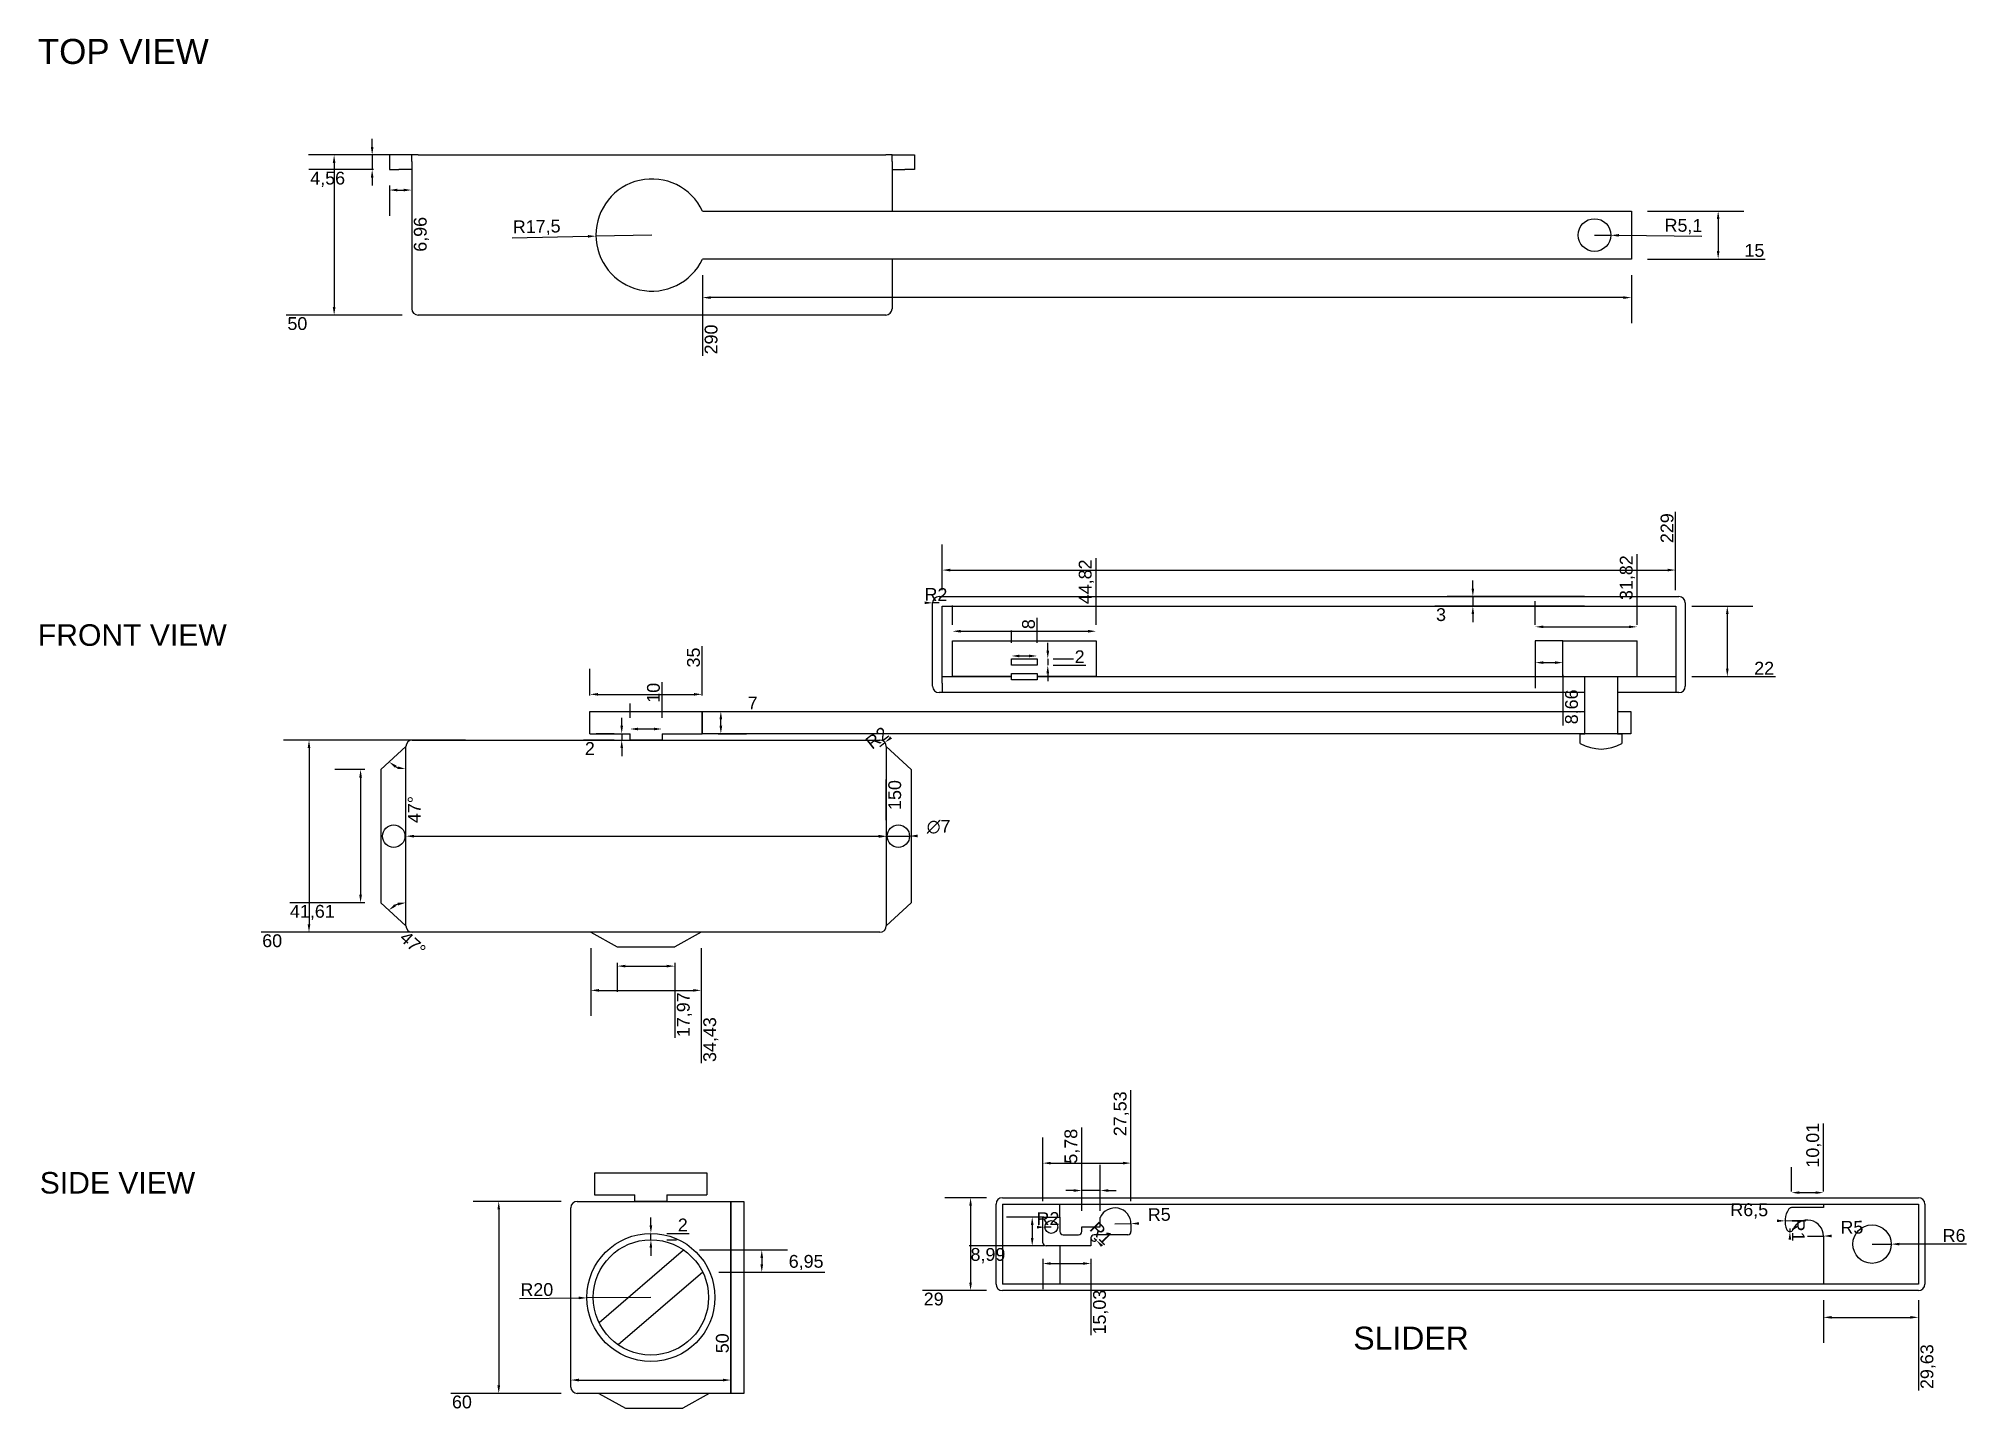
# Model space of a CAD drawing. Header units: millimetres. Extents: x 44751 to 45353, y -12222 to -11793.
import ezdxf

# ---------------------------------------------------------------- set-up
doc = ezdxf.new("R2010")
doc.units = ezdxf.units.MM
doc.styles.get("Standard").update_dxf_attribs({"font": 'arial.ttf'})
doc.dimstyles.new('ISO-25', dxfattribs={"dimtxt": 4, "dimasz": 2.5, "dimexe": 8, "dimexo": 5, "dimtad": 2, "dimjust": 4, "dimtxsty": 'Standard', "dimcen": 2.5, "dimclrd": 1, "dimadec": 0, "dimazin": 0, "dimtfac": 1, "dimtmove": 0, "dimatfit": 3, "dimfxl": 1, "dimarcsym": 0})

msp = doc.modelspace()

# ---------------------------------------------------------------- texts
at = {"attachment_point": 1}
for s, width, gutter_width, heights, insert, char_height in [('TOP VIEW', 205.54432, 32.576, [94.065], (44750.349, -11793.207), 7.8183), ('FRONT VIEW', 237.54188, 28.031, [77.148], (44750.379, -11976.001), 6.7274), ('SIDE VIEW', 128.33192, 16.81, [42.69], (44750.967, -12147.044), 6.7239), ('SLIDER ', 99.23446, 17.857, [0], (45161.119, -12195.333), 7.1429)]:
    msp.add_mtext_dynamic_manual_height_columns(s, width=width, gutter_width=gutter_width, heights=heights, dxfattribs=dict(at, insert=insert, char_height=char_height))

# ---------------------------------------------------------------- blocks, each defined once
blk = doc.blocks.new('*D1')
at = {"color": 0, "lineweight": -2, "transparency": 16777216}
for p, q in [((44957.77, -11998.21), (44957.77, -11982.87)), ((44922.77, -11998.21), (44922.77, -11989.88))]:
    blk.add_line(p, q, dxfattribs=at)
at = {"color": 1, "lineweight": -2, "transparency": 16777216}
blk.add_line((44925.27, -11997.88), (44955.27, -11997.88), dxfattribs=at)
at = {"color": 1, "transparency": 16777216}
for points in [[(44925.27, -11997.46), (44925.27, -11998.29), (44922.77, -11997.88)], [(44955.27, -11997.46), (44955.27, -11998.29), (44957.77, -11997.88)]]:
    blk.add_solid(points, dxfattribs=at)
at = {"layer": 'Defpoints', "color": 0, "transparency": 16777216}
for p in [(44957.77, -11997.88), (44922.77, -12003.21), (44957.77, -12003.21)]:
    blk.add_point(p, dxfattribs=at)
at = {"color": 0, "transparency": 16777216, "insert": (44955.1, -11986.37), "char_height": 4, "attachment_point": 5, "rotation": 90}
blk.add_mtext('35', dxfattribs=at)
blk = doc.blocks.new('*D2')
at = {"color": 0, "lineweight": -2, "transparency": 16777216}
for p, q in [((44945.27, -12005.17), (44945.27, -11994.11)), ((44935.27, -12005.17), (44935.27, -12000.7))]:
    blk.add_line(p, q, dxfattribs=at)
at = {"color": 1, "lineweight": -2, "transparency": 16777216}
blk.add_line((44937.77, -12008.7), (44942.77, -12008.7), dxfattribs=at)
at = {"color": 1, "transparency": 16777216}
for points in [[(44937.77, -12008.28), (44937.77, -12009.11), (44935.27, -12008.7)], [(44942.77, -12008.28), (44942.77, -12009.11), (44945.27, -12008.7)]]:
    blk.add_solid(points, dxfattribs=at)
at = {"layer": 'Defpoints', "color": 0, "transparency": 16777216}
for p in [(44945.27, -12008.7), (44935.27, -12010.17), (44945.27, -12010.17)]:
    blk.add_point(p, dxfattribs=at)
at = {"color": 0, "transparency": 16777216, "insert": (44942.6, -11997.4), "char_height": 4, "attachment_point": 5, "rotation": 90}
blk.add_mtext('10', dxfattribs=at)
blk = doc.blocks.new('*D3')
at = {"color": 0, "lineweight": -2, "transparency": 16777216}
for p, q in [((45015.27, -12037.17), (45015.27, -12024.47)), ((44865.27, -12037.17), (44865.27, -12034.17))]:
    blk.add_line(p, q, dxfattribs=at)
at = {"color": 1, "lineweight": -2, "transparency": 16777216}
blk.add_line((44867.77, -12042.17), (45012.77, -12042.17), dxfattribs=at)
at = {"color": 1, "transparency": 16777216}
for points in [[(44867.77, -12041.75), (44867.77, -12042.59), (44865.27, -12042.17)], [(45012.77, -12041.75), (45012.77, -12042.59), (45015.27, -12042.17)]]:
    blk.add_solid(points, dxfattribs=at)
at = {"layer": 'Defpoints', "color": 0, "transparency": 16777216}
for p in [(44865.27, -12042.17), (45015.27, -12042.17), (45015.27, -12042.17)]:
    blk.add_point(p, dxfattribs=at)
at = {"color": 0, "transparency": 16777216, "insert": (45017.94, -12029.32), "char_height": 4, "attachment_point": 5, "rotation": 90}
blk.add_mtext('150', dxfattribs=at)
blk = doc.blocks.new('*D4')
at = {"color": 1, "lineweight": -2, "transparency": 16777216}
blk.add_line((45015.55, -12042.21), (45022.55, -12042.13), dxfattribs=at)
at = {"color": 1, "transparency": 16777216}
for points in [[(45013.05, -12041.82), (45013.06, -12042.65), (45015.55, -12042.21)], [(45025.05, -12041.68), (45025.06, -12042.52), (45022.55, -12042.13)]]:
    blk.add_solid(points, dxfattribs=at)
at = {"layer": 'Defpoints', "color": 0, "transparency": 16777216}
for p in [(45015.55, -12042.21), (45022.55, -12042.13)]:
    blk.add_point(p, dxfattribs=at)
at = {"color": 0, "transparency": 16777216, "insert": (45031.63, -12039.25), "char_height": 4, "attachment_point": 5, "rotation": 0.64242}
blk.add_mtext('∅7', dxfattribs=at)
blk = doc.blocks.new('*D5')
at = {"color": 0, "lineweight": -2, "transparency": 16777216}
for p, q in [((44931.29, -12081.77), (44931.29, -12090.75)), ((44949.25, -12081.77), (44949.25, -12105.12))]:
    blk.add_line(p, q, dxfattribs=at)
at = {"color": 1, "lineweight": -2, "transparency": 16777216}
blk.add_line((44933.79, -12082.75), (44946.75, -12082.75), dxfattribs=at)
at = {"color": 1, "transparency": 16777216}
for points in [[(44933.79, -12082.33), (44933.79, -12083.16), (44931.29, -12082.75)], [(44946.75, -12082.33), (44946.75, -12083.16), (44949.25, -12082.75)]]:
    blk.add_solid(points, dxfattribs=at)
at = {"layer": 'Defpoints', "color": 0, "transparency": 16777216}
for p in [(44931.29, -12076.77), (44949.25, -12076.77), (44949.25, -12082.75)]:
    blk.add_point(p, dxfattribs=at)
at = {"color": 0, "transparency": 16777216, "insert": (44952.28, -12097.93), "char_height": 4, "attachment_point": 5, "rotation": 90}
blk.add_mtext('17,97', dxfattribs=at)
blk = doc.blocks.new('*D6')
at = {"color": 0, "lineweight": -2, "transparency": 16777216}
for p, q in [((44923.06, -12077.17), (44923.06, -12098.32)), ((44957.49, -12077.17), (44957.49, -12113.06))]:
    blk.add_line(p, q, dxfattribs=at)
at = {"color": 1, "lineweight": -2, "transparency": 16777216}
blk.add_line((44925.56, -12090.32), (44954.99, -12090.32), dxfattribs=at)
at = {"color": 1, "transparency": 16777216}
for points in [[(44925.56, -12089.9), (44925.56, -12090.74), (44923.06, -12090.32)], [(44954.99, -12089.9), (44954.99, -12090.74), (44957.49, -12090.32)]]:
    blk.add_solid(points, dxfattribs=at)
at = {"layer": 'Defpoints', "color": 0, "transparency": 16777216}
for p in [(44923.06, -12072.17), (44957.49, -12072.17), (44957.49, -12090.32)]:
    blk.add_point(p, dxfattribs=at)
at = {"color": 0, "transparency": 16777216, "insert": (44960.52, -12105.69), "char_height": 4, "attachment_point": 5, "rotation": 90}
blk.add_mtext('34,43', dxfattribs=at)
blk = doc.blocks.new('*D7')
at = {"color": 0, "lineweight": -2, "transparency": 16777216}
for p, q in [((44852.44, -12021.37), (44843.14, -12021.37)), ((44852.44, -12062.97), (44829.01, -12062.97))]:
    blk.add_line(p, q, dxfattribs=at)
at = {"color": 1, "lineweight": -2, "transparency": 16777216}
blk.add_line((44851.14, -12023.87), (44851.14, -12060.47), dxfattribs=at)
at = {"color": 1, "transparency": 16777216}
for points in [[(44850.73, -12023.87), (44851.56, -12023.87), (44851.14, -12021.37)], [(44850.73, -12060.47), (44851.56, -12060.47), (44851.14, -12062.97)]]:
    blk.add_solid(points, dxfattribs=at)
at = {"layer": 'Defpoints', "color": 0, "transparency": 16777216}
for p in [(44857.44, -12021.37), (44851.14, -12062.97), (44857.44, -12062.97)]:
    blk.add_point(p, dxfattribs=at)
at = {"color": 0, "transparency": 16777216, "insert": (44836.08, -12066), "char_height": 4, "attachment_point": 5}
blk.add_mtext('41,61', dxfattribs=at)
blk = doc.blocks.new('*D8')
at = {"color": 1, "lineweight": -2, "transparency": 16777216}
blk.add_arc((44865.27, -12014.17), 7.06, 242.97266, 249.60545, dxfattribs=at)
at = {"color": 1, "transparency": 16777216}
for points in [[(44861.81, -12020.79), (44862.32, -12020.13), (44860.07, -12018.95)], [(44862.89, -12020.38), (44862.74, -12021.2), (44865.27, -12021.23)]]:
    blk.add_solid(points, dxfattribs=at)
at = {"layer": 'Defpoints', "color": 0, "transparency": 16777216}
for p in [(44865.27, -12014.17), (44865.27, -12014.17), (44861.57, -12020.18), (44857.44, -12021.37), (44865.27, -12070.17)]:
    blk.add_point(p, dxfattribs=at)
at = {"color": 0, "transparency": 16777216, "insert": (44867.9, -12033.86), "char_height": 4, "attachment_point": 5, "rotation": 90}
blk.add_mtext('47°', dxfattribs=at)
blk = doc.blocks.new('*D9')
at = {"color": 1, "lineweight": -2, "transparency": 16777216}
blk.add_arc((44865.27, -12070.17), 7.22, 109.92655, 117.49533, dxfattribs=at)
at = {"color": 1, "transparency": 16777216}
for points in [[(44862.74, -12062.97), (44862.88, -12063.79), (44865.27, -12062.94)], [(44862.19, -12064.09), (44861.68, -12063.43), (44859.95, -12065.28)]]:
    blk.add_solid(points, dxfattribs=at)
at = {"layer": 'Defpoints', "color": 0, "transparency": 16777216}
for p in [(44865.27, -12014.17), (44857.44, -12062.97), (44863.3, -12063.22), (44865.27, -12070.17), (44865.27, -12070.17)]:
    blk.add_point(p, dxfattribs=at)
at = {"color": 0, "transparency": 16777216, "insert": (44867.48, -12075.76), "char_height": 4, "attachment_point": 5, "rotation": 317.42189}
blk.add_mtext('47°', dxfattribs=at)
blk = doc.blocks.new('*D10')
at = {"color": 1, "lineweight": -2, "transparency": 16777216}
blk.add_line((45013.27, -12014.17), (45014.84, -12012.93), dxfattribs=at)
at = {"color": 1, "transparency": 16777216}
blk.add_solid([(45016.55, -12011.05), (45017.06, -12011.71), (45014.84, -12012.93)], dxfattribs=at)
at = {"layer": 'Defpoints', "color": 0, "transparency": 16777216}
for p in [(45013.27, -12014.17), (45014.84, -12012.93)]:
    blk.add_point(p, dxfattribs=at)
at = {"color": 0, "transparency": 16777216, "insert": (45012.43, -12011.48), "char_height": 4, "attachment_point": 5, "rotation": 38.27631}
blk.add_mtext('R2', dxfattribs=at)
blk = doc.blocks.new('*D11')
at = {"color": 0, "lineweight": -2, "transparency": 16777216}
for p, q in [((44883.89, -12012.17), (44827.04, -12012.17)), ((44883.89, -12072.17), (44820.05, -12072.17))]:
    blk.add_line(p, q, dxfattribs=at)
at = {"color": 1, "lineweight": -2, "transparency": 16777216}
blk.add_line((44835.04, -12014.67), (44835.04, -12069.67), dxfattribs=at)
at = {"color": 1, "transparency": 16777216}
for points in [[(44834.62, -12014.67), (44835.46, -12014.67), (44835.04, -12012.17)], [(44834.62, -12069.67), (44835.46, -12069.67), (44835.04, -12072.17)]]:
    blk.add_solid(points, dxfattribs=at)
at = {"layer": 'Defpoints', "color": 0, "transparency": 16777216}
for p in [(44888.89, -12012.17), (44835.04, -12072.17), (44888.89, -12072.17)]:
    blk.add_point(p, dxfattribs=at)
at = {"color": 0, "transparency": 16777216, "insert": (44823.54, -12074.84), "char_height": 4, "attachment_point": 5}
blk.add_mtext('60', dxfattribs=at)
blk = doc.blocks.new('*D12')
at = {"color": 0, "lineweight": -2, "transparency": 16777216}
for p, q in [((44962.77, -12003.21), (44975.47, -12003.21)), ((44962.77, -12010.21), (44971.63, -12010.21))]:
    blk.add_line(p, q, dxfattribs=at)
at = {"color": 1, "lineweight": -2, "transparency": 16777216}
blk.add_line((44963.63, -12007.71), (44963.63, -12005.71), dxfattribs=at)
at = {"color": 1, "transparency": 16777216}
for points in [[(44963.21, -12005.71), (44964.05, -12005.71), (44963.63, -12003.21)], [(44963.21, -12007.71), (44964.05, -12007.71), (44963.63, -12010.21)]]:
    blk.add_solid(points, dxfattribs=at)
at = {"layer": 'Defpoints', "color": 0, "transparency": 16777216}
for p in [(44957.77, -12003.21), (44963.63, -12003.21), (44957.77, -12010.21)]:
    blk.add_point(p, dxfattribs=at)
at = {"color": 0, "transparency": 16777216, "insert": (44973.55, -12000.58), "char_height": 4, "attachment_point": 5}
blk.add_mtext('7', dxfattribs=at)
blk = doc.blocks.new('*D13')
at = {"color": 1, "lineweight": -2, "transparency": 16777216}
for p, q in [((44932.68, -12007.67), (44932.68, -12005.17)), ((44932.68, -12010.17), (44932.68, -12012.17)), ((44932.68, -12014.67), (44932.68, -12017.17))]:
    blk.add_line(p, q, dxfattribs=at)
at = {"color": 0, "lineweight": -2, "transparency": 16777216}
for p, q in [((44930.27, -12012.17), (44920.78, -12012.17)), ((44930.27, -12010.17), (44924.68, -12010.17))]:
    blk.add_line(p, q, dxfattribs=at)
at = {"color": 1, "transparency": 16777216}
for points in [[(44932.27, -12007.67), (44933.1, -12007.67), (44932.68, -12010.17)], [(44932.27, -12014.67), (44933.1, -12014.67), (44932.68, -12012.17)]]:
    blk.add_solid(points, dxfattribs=at)
at = {"layer": 'Defpoints', "color": 0, "transparency": 16777216}
for p in [(44932.68, -12012.17), (44935.27, -12010.17), (44935.27, -12012.17)]:
    blk.add_point(p, dxfattribs=at)
at = {"color": 0, "transparency": 16777216, "insert": (44922.73, -12014.8), "char_height": 4, "attachment_point": 5}
blk.add_mtext('2', dxfattribs=at)
blk = doc.blocks.new('*D14')
at = {"color": 0, "lineweight": -2, "transparency": 16777216}
for p, q in [((45080.79, -11976.22), (45080.79, -11955.31)), ((45035.96, -11976.22), (45035.96, -11970.18))]:
    blk.add_line(p, q, dxfattribs=at)
at = {"color": 1, "lineweight": -2, "transparency": 16777216}
blk.add_line((45038.46, -11978.18), (45078.29, -11978.18), dxfattribs=at)
at = {"color": 1, "transparency": 16777216}
for points in [[(45038.46, -11977.76), (45038.46, -11978.59), (45035.96, -11978.18)], [(45078.29, -11977.76), (45078.29, -11978.59), (45080.79, -11978.18)]]:
    blk.add_solid(points, dxfattribs=at)
at = {"layer": 'Defpoints', "color": 0, "transparency": 16777216}
for p in [(45080.79, -11978.18), (45035.96, -11981.22), (45080.79, -11981.22)]:
    blk.add_point(p, dxfattribs=at)
at = {"color": 0, "transparency": 16777216, "insert": (45077.76, -11962.74), "char_height": 4, "attachment_point": 5, "rotation": 90}
blk.add_mtext('44,82', dxfattribs=at)
blk = doc.blocks.new('*D15')
at = {"color": 0, "lineweight": -2, "transparency": 16777216}
for p, q in [((45249.73, -11976.22), (45249.73, -11954.09)), ((45217.91, -11976.22), (45217.91, -11968.8))]:
    blk.add_line(p, q, dxfattribs=at)
at = {"color": 1, "lineweight": -2, "transparency": 16777216}
blk.add_line((45220.41, -11976.8), (45247.23, -11976.8), dxfattribs=at)
at = {"color": 1, "transparency": 16777216}
for points in [[(45220.41, -11976.38), (45220.41, -11977.21), (45217.91, -11976.8)], [(45247.23, -11976.38), (45247.23, -11977.21), (45249.73, -11976.8)]]:
    blk.add_solid(points, dxfattribs=at)
at = {"layer": 'Defpoints', "color": 0, "transparency": 16777216}
for p in [(45249.73, -11976.8), (45217.91, -11981.22), (45249.73, -11981.22)]:
    blk.add_point(p, dxfattribs=at)
at = {"color": 0, "transparency": 16777216, "insert": (45246.7, -11961.44), "char_height": 4, "attachment_point": 5, "rotation": 90}
blk.add_mtext('31,82', dxfattribs=at)
blk = doc.blocks.new('*D16')
at = {"color": 1, "lineweight": -2, "transparency": 16777216}
blk.add_line((45220.41, -11987.97), (45224.07, -11987.97), dxfattribs=at)
at = {"color": 0, "lineweight": -2, "transparency": 16777216}
for p, q in [((45217.91, -11991.78), (45217.91, -11995.97)), ((45226.57, -11991.78), (45226.57, -12007.61))]:
    blk.add_line(p, q, dxfattribs=at)
at = {"color": 1, "transparency": 16777216}
for points in [[(45220.41, -11987.55), (45220.41, -11988.38), (45217.91, -11987.97)], [(45224.07, -11987.55), (45224.07, -11988.38), (45226.57, -11987.97)]]:
    blk.add_solid(points, dxfattribs=at)
at = {"layer": 'Defpoints', "color": 0, "transparency": 16777216}
for p in [(45217.91, -11986.78), (45226.57, -11986.78), (45226.57, -11987.97)]:
    blk.add_point(p, dxfattribs=at)
at = {"color": 0, "transparency": 16777216, "insert": (45229.6, -12001.79), "char_height": 4, "attachment_point": 5, "rotation": 90}
blk.add_mtext('8,66', dxfattribs=at)
blk = doc.blocks.new('*D17')
at = {"color": 0, "lineweight": -2, "transparency": 16777216}
for p, q in [((45266.76, -11970.34), (45285.88, -11970.34)), ((45266.76, -11992.34), (45292.89, -11992.34))]:
    blk.add_line(p, q, dxfattribs=at)
at = {"color": 1, "lineweight": -2, "transparency": 16777216}
blk.add_line((45277.88, -11972.84), (45277.88, -11989.84), dxfattribs=at)
at = {"color": 1, "transparency": 16777216}
for points in [[(45277.47, -11972.84), (45278.3, -11972.84), (45277.88, -11970.34)], [(45277.47, -11989.84), (45278.3, -11989.84), (45277.88, -11992.34)]]:
    blk.add_solid(points, dxfattribs=at)
at = {"layer": 'Defpoints', "color": 0, "transparency": 16777216}
for p in [(45261.76, -11970.34), (45261.76, -11992.34), (45277.88, -11992.34)]:
    blk.add_point(p, dxfattribs=at)
at = {"color": 0, "transparency": 16777216, "insert": (45289.39, -11989.71), "char_height": 4, "attachment_point": 5}
blk.add_mtext('22', dxfattribs=at)
blk = doc.blocks.new('*D18')
at = {"color": 1, "lineweight": -2, "transparency": 16777216}
for p, q in [((45198.44, -11964.84), (45198.44, -11962.34)), ((45198.44, -11967.34), (45198.44, -11970.34)), ((45198.44, -11972.84), (45198.44, -11975.34))]:
    blk.add_line(p, q, dxfattribs=at)
at = {"color": 0, "lineweight": -2, "transparency": 16777216}
for p, q in [((45233.31, -11970.34), (45186.57, -11970.34)), ((45233.31, -11967.34), (45190.44, -11967.34))]:
    blk.add_line(p, q, dxfattribs=at)
at = {"color": 1, "transparency": 16777216}
for points in [[(45198.02, -11964.84), (45198.85, -11964.84), (45198.44, -11967.34)], [(45198.02, -11972.84), (45198.85, -11972.84), (45198.44, -11970.34)]]:
    blk.add_solid(points, dxfattribs=at)
at = {"layer": 'Defpoints', "color": 0, "transparency": 16777216}
for p in [(45198.44, -11970.34), (45238.31, -11967.34), (45238.31, -11970.34)]:
    blk.add_point(p, dxfattribs=at)
at = {"color": 0, "transparency": 16777216, "insert": (45188.5, -11973.01), "char_height": 4, "attachment_point": 5}
blk.add_mtext('3', dxfattribs=at)
blk = doc.blocks.new('*D19')
at = {"color": 0, "lineweight": -2, "transparency": 16777216}
for p, q in [((45261.76, -11965.34), (45261.76, -11940.91)), ((45032.76, -11965.34), (45032.76, -11951.07))]:
    blk.add_line(p, q, dxfattribs=at)
at = {"color": 1, "lineweight": -2, "transparency": 16777216}
blk.add_line((45035.26, -11959.07), (45259.26, -11959.07), dxfattribs=at)
at = {"color": 1, "transparency": 16777216}
for points in [[(45035.26, -11958.65), (45035.26, -11959.49), (45032.76, -11959.07)], [(45259.26, -11958.65), (45259.26, -11959.49), (45261.76, -11959.07)]]:
    blk.add_solid(points, dxfattribs=at)
at = {"layer": 'Defpoints', "color": 0, "transparency": 16777216}
for p in [(45261.76, -11959.07), (45032.76, -11970.34), (45261.76, -11970.34)]:
    blk.add_point(p, dxfattribs=at)
at = {"color": 0, "transparency": 16777216, "insert": (45259.09, -11945.99), "char_height": 4, "attachment_point": 5, "rotation": 90}
blk.add_mtext('229', dxfattribs=at)
blk = doc.blocks.new('*D20')
at = {"color": 1, "lineweight": -2, "transparency": 16777216}
blk.add_line((45031.76, -11969.34), (45029.76, -11969.31), dxfattribs=at)
at = {"color": 1, "transparency": 16777216}
blk.add_solid([(45027.27, -11968.87), (45027.26, -11969.7), (45029.76, -11969.31)], dxfattribs=at)
at = {"layer": 'Defpoints', "color": 0, "transparency": 16777216}
for p in [(45029.76, -11969.31), (45031.76, -11969.34)]:
    blk.add_point(p, dxfattribs=at)
at = {"color": 0, "transparency": 16777216, "insert": (45030.79, -11966.69), "char_height": 4, "attachment_point": 5, "rotation": 359.29335}
blk.add_mtext('R2', dxfattribs=at)
blk = doc.blocks.new('*D21')
at = {"color": 0, "lineweight": -2, "transparency": 16777216}
for p, q in [((45054.37, -11981.78), (45054.37, -11977.9)), ((45062.37, -11981.78), (45062.37, -11974.01))]:
    blk.add_line(p, q, dxfattribs=at)
at = {"color": 1, "lineweight": -2, "transparency": 16777216}
blk.add_line((45056.87, -11985.9), (45059.87, -11985.9), dxfattribs=at)
at = {"color": 1, "transparency": 16777216}
for points in [[(45056.87, -11985.48), (45056.87, -11986.32), (45054.37, -11985.9)], [(45059.87, -11985.48), (45059.87, -11986.32), (45062.37, -11985.9)]]:
    blk.add_solid(points, dxfattribs=at)
at = {"layer": 'Defpoints', "color": 0, "transparency": 16777216}
for p in [(45054.37, -11986.78), (45062.37, -11985.9), (45062.37, -11986.78)]:
    blk.add_point(p, dxfattribs=at)
at = {"color": 0, "transparency": 16777216, "insert": (45059.71, -11975.96), "char_height": 4, "attachment_point": 5, "rotation": 90}
blk.add_mtext('8', dxfattribs=at)
blk = doc.blocks.new('*D22')
at = {"color": 1, "lineweight": -2, "transparency": 16777216}
for p, q in [((45065.71, -11984.28), (45065.71, -11981.78)), ((45065.71, -11986.78), (45065.71, -11988.78)), ((45065.71, -11991.28), (45065.71, -11993.78))]:
    blk.add_line(p, q, dxfattribs=at)
at = {"color": 0, "lineweight": -2, "transparency": 16777216}
for p, q in [((45067.37, -11986.78), (45073.71, -11986.78)), ((45067.37, -11988.78), (45077.61, -11988.78))]:
    blk.add_line(p, q, dxfattribs=at)
at = {"color": 1, "transparency": 16777216}
for points in [[(45065.3, -11984.28), (45066.13, -11984.28), (45065.71, -11986.78)], [(45065.3, -11991.28), (45066.13, -11991.28), (45065.71, -11988.78)]]:
    blk.add_solid(points, dxfattribs=at)
at = {"layer": 'Defpoints', "color": 0, "transparency": 16777216}
for p in [(45062.37, -11986.78), (45062.37, -11988.78), (45065.71, -11988.78)]:
    blk.add_point(p, dxfattribs=at)
at = {"color": 0, "transparency": 16777216, "insert": (45075.66, -11986.14), "char_height": 4, "attachment_point": 5}
blk.add_mtext('2', dxfattribs=at)
blk = doc.blocks.new('*D24')
at = {"color": 1, "lineweight": -2, "transparency": 16777216}
for p, q in [((44941.79, -12163.71), (44941.79, -12161.21)), ((44941.79, -12168.21), (44941.79, -12166.21)), ((44941.79, -12170.71), (44941.79, -12173.21))]:
    blk.add_line(p, q, dxfattribs=at)
at = {"color": 0, "lineweight": -2, "transparency": 16777216}
for p, q in [((44946.79, -12166.21), (44953.69, -12166.21)), ((44946.79, -12168.21), (44949.79, -12168.21))]:
    blk.add_line(p, q, dxfattribs=at)
at = {"color": 1, "transparency": 16777216}
for points in [[(44941.37, -12163.71), (44942.2, -12163.71), (44941.79, -12166.21)], [(44941.37, -12170.71), (44942.2, -12170.71), (44941.79, -12168.21)]]:
    blk.add_solid(points, dxfattribs=at)
at = {"layer": 'Defpoints', "color": 0, "transparency": 16777216}
for p in [(44941.79, -12166.21), (44941.79, -12166.21), (44941.79, -12168.21)]:
    blk.add_point(p, dxfattribs=at)
at = {"color": 0, "transparency": 16777216, "insert": (44951.74, -12163.58), "char_height": 4, "attachment_point": 5}
blk.add_mtext('2', dxfattribs=at)
blk = doc.blocks.new('*D25')
at = {"color": 1, "lineweight": -2, "transparency": 16777216}
for p, q in [((44900.79, -12186.5), (44919.29, -12186.37)), ((44941.79, -12186.21), (44921.79, -12186.35))]:
    blk.add_line(p, q, dxfattribs=at)
at = {"color": 1, "transparency": 16777216}
blk.add_solid([(44919.28, -12185.95), (44919.29, -12186.78), (44921.79, -12186.35)], dxfattribs=at)
at = {"layer": 'Defpoints', "color": 0, "transparency": 16777216}
for p in [(44921.79, -12186.35), (44941.79, -12186.21)]:
    blk.add_point(p, dxfattribs=at)
at = {"color": 0, "transparency": 16777216, "insert": (44906.17, -12183.79), "char_height": 4, "attachment_point": 5, "rotation": 0.40068}
blk.add_mtext('R20', dxfattribs=at)
blk = doc.blocks.new('*D26')
at = {"color": 0, "lineweight": -2, "transparency": 16777216}
for p, q in [((44957, -12171.39), (44984.41, -12171.39)), ((44962.97, -12178.34), (44996.1, -12178.34))]:
    blk.add_line(p, q, dxfattribs=at)
at = {"color": 1, "lineweight": -2, "transparency": 16777216}
blk.add_line((44976.41, -12173.89), (44976.41, -12175.84), dxfattribs=at)
at = {"color": 1, "transparency": 16777216}
for points in [[(44975.99, -12173.89), (44976.83, -12173.89), (44976.41, -12171.39)], [(44975.99, -12175.84), (44976.83, -12175.84), (44976.41, -12178.34)]]:
    blk.add_solid(points, dxfattribs=at)
at = {"layer": 'Defpoints', "color": 0, "transparency": 16777216}
for p in [(44952, -12171.39), (44957.97, -12178.34), (44976.41, -12178.34)]:
    blk.add_point(p, dxfattribs=at)
at = {"color": 0, "transparency": 16777216, "insert": (44990.26, -12175.31), "char_height": 4, "attachment_point": 5}
blk.add_mtext('6,95', dxfattribs=at)
blk = doc.blocks.new('*D29')
at = {"color": 0, "lineweight": -2, "transparency": 16777216}
for p, q in [((44966.79, -12209.21), (44966.79, -12197.04)), ((44916.79, -12209.21), (44916.79, -12204.01))]:
    blk.add_line(p, q, dxfattribs=at)
at = {"color": 1, "lineweight": -2, "transparency": 16777216}
blk.add_line((44919.29, -12212.01), (44964.29, -12212.01), dxfattribs=at)
at = {"color": 1, "transparency": 16777216}
for points in [[(44919.29, -12211.59), (44919.29, -12212.43), (44916.79, -12212.01)], [(44964.29, -12211.59), (44964.29, -12212.43), (44966.79, -12212.01)]]:
    blk.add_solid(points, dxfattribs=at)
at = {"layer": 'Defpoints', "color": 0, "transparency": 16777216}
for p in [(44966.79, -12212.01), (44916.79, -12214.21), (44966.79, -12214.21)]:
    blk.add_point(p, dxfattribs=at)
at = {"color": 0, "transparency": 16777216, "insert": (44964.12, -12200.53), "char_height": 4, "attachment_point": 5, "rotation": 90}
blk.add_mtext('50', dxfattribs=at)
blk = doc.blocks.new('*D30')
at = {"color": 0, "lineweight": -2, "transparency": 16777216}
for p, q in [((44913.79, -12156.21), (44886.28, -12156.21)), ((44913.79, -12216.21), (44879.29, -12216.21))]:
    blk.add_line(p, q, dxfattribs=at)
at = {"color": 1, "lineweight": -2, "transparency": 16777216}
blk.add_line((44894.28, -12158.71), (44894.28, -12213.71), dxfattribs=at)
at = {"color": 1, "transparency": 16777216}
for points in [[(44893.87, -12158.71), (44894.7, -12158.71), (44894.28, -12156.21)], [(44893.87, -12213.71), (44894.7, -12213.71), (44894.28, -12216.21)]]:
    blk.add_solid(points, dxfattribs=at)
at = {"layer": 'Defpoints', "color": 0, "transparency": 16777216}
for p in [(44918.79, -12156.21), (44894.28, -12216.21), (44918.79, -12216.21)]:
    blk.add_point(p, dxfattribs=at)
at = {"color": 0, "transparency": 16777216, "insert": (44882.79, -12218.88), "char_height": 4, "attachment_point": 5}
blk.add_mtext('60', dxfattribs=at)
blk = doc.blocks.new('*D31')
at = {"color": 1, "lineweight": -2, "transparency": 16777216}
for p, q in [((44898.45, -11855.33), (44922.13, -11854.85)), ((44942.12, -11854.45), (44924.63, -11854.8))]:
    blk.add_line(p, q, dxfattribs=at)
at = {"color": 1, "transparency": 16777216}
blk.add_solid([(44922.12, -11854.43), (44922.13, -11855.27), (44924.63, -11854.8)], dxfattribs=at)
at = {"layer": 'Defpoints', "color": 0, "transparency": 16777216}
for p in [(44924.63, -11854.8), (44942.12, -11854.45)]:
    blk.add_point(p, dxfattribs=at)
at = {"color": 0, "transparency": 16777216, "insert": (44906.14, -11852.14), "char_height": 4, "attachment_point": 5, "rotation": 1.14886}
blk.add_mtext('R17,5', dxfattribs=at)
blk = doc.blocks.new('*D32')
at = {"color": 1, "lineweight": -2, "transparency": 16777216}
for p, q in [((45236.41, -11854.45), (45241.51, -11854.52)), ((45269.95, -11854.9), (45244.01, -11854.55))]:
    blk.add_line(p, q, dxfattribs=at)
at = {"color": 1, "transparency": 16777216}
blk.add_solid([(45244.02, -11854.14), (45244.01, -11854.97), (45241.51, -11854.52)], dxfattribs=at)
at = {"layer": 'Defpoints', "color": 0, "transparency": 16777216}
for p in [(45236.41, -11854.45), (45241.51, -11854.52)]:
    blk.add_point(p, dxfattribs=at)
at = {"color": 0, "transparency": 16777216, "insert": (45264.2, -11851.79), "char_height": 4, "attachment_point": 5, "rotation": 359.23088}
blk.add_mtext('R5,1', dxfattribs=at)
blk = doc.blocks.new('*D33')
at = {"color": 0, "lineweight": -2, "transparency": 16777216}
for p, q in [((45252.93, -11846.95), (45283.03, -11846.95)), ((45252.93, -11861.95), (45289.66, -11861.95))]:
    blk.add_line(p, q, dxfattribs=at)
at = {"color": 1, "lineweight": -2, "transparency": 16777216}
blk.add_line((45275.03, -11849.45), (45275.03, -11859.45), dxfattribs=at)
at = {"color": 1, "transparency": 16777216}
for points in [[(45274.61, -11849.45), (45275.44, -11849.45), (45275.03, -11846.95)], [(45274.61, -11859.45), (45275.44, -11859.45), (45275.03, -11861.95)]]:
    blk.add_solid(points, dxfattribs=at)
at = {"layer": 'Defpoints', "color": 0, "transparency": 16777216}
for p in [(45247.93, -11846.95), (45247.93, -11861.95), (45275.03, -11861.95)]:
    blk.add_point(p, dxfattribs=at)
at = {"color": 0, "transparency": 16777216, "insert": (45286.34, -11859.28), "char_height": 4, "attachment_point": 5}
blk.add_mtext('15', dxfattribs=at)
blk = doc.blocks.new('*D34')
at = {"color": 0, "lineweight": -2, "transparency": 16777216}
for p, q in [((44957.93, -11866.95), (44957.93, -11892.13)), ((45247.93, -11866.95), (45247.93, -11881.98))]:
    blk.add_line(p, q, dxfattribs=at)
at = {"color": 1, "lineweight": -2, "transparency": 16777216}
blk.add_line((45245.43, -11873.98), (44960.43, -11873.98), dxfattribs=at)
at = {"color": 1, "transparency": 16777216}
for points in [[(44960.43, -11873.57), (44960.43, -11874.4), (44957.93, -11873.98)], [(45245.43, -11873.57), (45245.43, -11874.4), (45247.93, -11873.98)]]:
    blk.add_solid(points, dxfattribs=at)
at = {"layer": 'Defpoints', "color": 0, "transparency": 16777216}
for p in [(44957.93, -11861.95), (45247.93, -11861.95), (44957.93, -11873.98)]:
    blk.add_point(p, dxfattribs=at)
at = {"color": 0, "transparency": 16777216, "insert": (44960.6, -11887.06), "char_height": 4, "attachment_point": 5, "rotation": 90}
blk.add_mtext('290', dxfattribs=at)
blk = doc.blocks.new('*D35')
at = {"color": 0, "lineweight": -2, "transparency": 16777216}
for p, q in [((44864.12, -11829.45), (44834.88, -11829.45)), ((44864.12, -11879.45), (44827.91, -11879.45))]:
    blk.add_line(p, q, dxfattribs=at)
at = {"color": 1, "lineweight": -2, "transparency": 16777216}
blk.add_line((44842.88, -11831.95), (44842.88, -11876.95), dxfattribs=at)
at = {"color": 1, "transparency": 16777216}
for points in [[(44842.46, -11831.95), (44843.3, -11831.95), (44842.88, -11829.45)], [(44842.46, -11876.95), (44843.3, -11876.95), (44842.88, -11879.45)]]:
    blk.add_solid(points, dxfattribs=at)
at = {"layer": 'Defpoints', "color": 0, "transparency": 16777216}
for p in [(44869.12, -11829.45), (44842.88, -11879.45), (44869.12, -11879.45)]:
    blk.add_point(p, dxfattribs=at)
at = {"color": 0, "transparency": 16777216, "insert": (44831.4, -11882.12), "char_height": 4, "attachment_point": 5}
blk.add_mtext('50', dxfattribs=at)
blk = doc.blocks.new('*D36')
at = {"color": 1, "lineweight": -2, "transparency": 16777216}
for p, q in [((44854.76, -11826.95), (44854.76, -11824.45)), ((44854.76, -11829.45), (44854.76, -11834.01)), ((44854.76, -11836.51), (44854.76, -11839.01))]:
    blk.add_line(p, q, dxfattribs=at)
at = {"color": 0, "lineweight": -2, "transparency": 16777216}
for p, q in [((44855.16, -11834.01), (44834.96, -11834.01)), ((44855.16, -11829.45), (44846.76, -11829.45))]:
    blk.add_line(p, q, dxfattribs=at)
at = {"color": 1, "transparency": 16777216}
for points in [[(44854.34, -11826.95), (44855.17, -11826.95), (44854.76, -11829.45)], [(44854.34, -11836.51), (44855.17, -11836.51), (44854.76, -11834.01)]]:
    blk.add_solid(points, dxfattribs=at)
at = {"layer": 'Defpoints', "color": 0, "transparency": 16777216}
for p in [(44854.76, -11834.01), (44860.16, -11829.45), (44860.16, -11834.01)]:
    blk.add_point(p, dxfattribs=at)
at = {"color": 0, "transparency": 16777216, "insert": (44840.86, -11837.04), "char_height": 4, "attachment_point": 5}
blk.add_mtext('4,56', dxfattribs=at)
blk = doc.blocks.new('*D37')
at = {"color": 0, "lineweight": -2, "transparency": 16777216}
for p, q in [((44860.16, -11839.01), (44860.16, -11848.4)), ((44867.12, -11839.01), (44867.12, -11860.06))]:
    blk.add_line(p, q, dxfattribs=at)
at = {"color": 1, "lineweight": -2, "transparency": 16777216}
blk.add_line((44862.66, -11840.4), (44864.62, -11840.4), dxfattribs=at)
at = {"color": 1, "transparency": 16777216}
for points in [[(44862.66, -11839.98), (44862.66, -11840.82), (44860.16, -11840.4)], [(44864.62, -11839.98), (44864.62, -11840.82), (44867.12, -11840.4)]]:
    blk.add_solid(points, dxfattribs=at)
at = {"layer": 'Defpoints', "color": 0, "transparency": 16777216}
for p in [(44860.16, -11834.01), (44867.12, -11834.01), (44867.12, -11840.4)]:
    blk.add_point(p, dxfattribs=at)
at = {"color": 0, "transparency": 16777216, "insert": (44870.15, -11854.23), "char_height": 4, "attachment_point": 5, "rotation": 90}
blk.add_mtext('6,96', dxfattribs=at)
blk = doc.blocks.new('*D38')
at = {"color": 0, "lineweight": -2, "transparency": 16777216}
for p, q in [((45046.56, -12155.06), (45033.61, -12155.06)), ((45046.56, -12184.06), (45026.55, -12184.06))]:
    blk.add_line(p, q, dxfattribs=at)
at = {"color": 1, "lineweight": -2, "transparency": 16777216}
blk.add_line((45041.61, -12157.56), (45041.61, -12181.56), dxfattribs=at)
at = {"color": 1, "transparency": 16777216}
for points in [[(45041.19, -12157.56), (45042.02, -12157.56), (45041.61, -12155.06)], [(45041.19, -12181.56), (45042.02, -12181.56), (45041.61, -12184.06)]]:
    blk.add_solid(points, dxfattribs=at)
at = {"layer": 'Defpoints', "color": 0, "transparency": 16777216}
for p in [(45051.56, -12155.06), (45041.61, -12184.06), (45051.56, -12184.06)]:
    blk.add_point(p, dxfattribs=at)
at = {"color": 0, "transparency": 16777216, "insert": (45030.08, -12186.73), "char_height": 4, "attachment_point": 5}
blk.add_mtext('29', dxfattribs=at)
blk = doc.blocks.new('*D39')
at = {"color": 0, "lineweight": -2, "transparency": 16777216}
for p, q in [((45064.51, -12161.12), (45052.85, -12161.12)), ((45064.51, -12170.12), (45041.2, -12170.12))]:
    blk.add_line(p, q, dxfattribs=at)
at = {"color": 1, "lineweight": -2, "transparency": 16777216}
blk.add_line((45060.85, -12163.62), (45060.85, -12167.62), dxfattribs=at)
at = {"color": 1, "transparency": 16777216}
for points in [[(45060.44, -12163.62), (45061.27, -12163.62), (45060.85, -12161.12)], [(45060.44, -12167.62), (45061.27, -12167.62), (45060.85, -12170.12)]]:
    blk.add_solid(points, dxfattribs=at)
at = {"layer": 'Defpoints', "color": 0, "transparency": 16777216}
for p in [(45069.51, -12161.12), (45060.85, -12170.12), (45069.51, -12170.12)]:
    blk.add_point(p, dxfattribs=at)
at = {"color": 0, "transparency": 16777216, "insert": (45047.03, -12173.15), "char_height": 4, "attachment_point": 5}
blk.add_mtext('8,99', dxfattribs=at)
blk = doc.blocks.new('*D40')
at = {"color": 1, "lineweight": -2, "transparency": 16777216}
blk.add_line((45066.81, -12164.24), (45064.81, -12164.26), dxfattribs=at)
at = {"color": 1, "transparency": 16777216}
blk.add_solid([(45062.31, -12163.87), (45062.31, -12164.7), (45064.81, -12164.26)], dxfattribs=at)
at = {"layer": 'Defpoints', "color": 0, "transparency": 16777216}
for p in [(45064.81, -12164.26), (45066.81, -12164.24)]:
    blk.add_point(p, dxfattribs=at)
at = {"color": 0, "transparency": 16777216, "insert": (45065.78, -12161.61), "char_height": 4, "attachment_point": 5, "rotation": 0.63911}
blk.add_mtext('R2', dxfattribs=at)
blk = doc.blocks.new('*D41')
at = {"color": 1, "lineweight": -2, "transparency": 16777216}
blk.add_line((45086.69, -12163.25), (45091.69, -12163.16), dxfattribs=at)
at = {"color": 1, "transparency": 16777216}
blk.add_solid([(45094.18, -12162.7), (45094.2, -12163.53), (45091.69, -12163.16)], dxfattribs=at)
at = {"layer": 'Defpoints', "color": 0, "transparency": 16777216}
for p in [(45086.69, -12163.25), (45091.69, -12163.16)]:
    blk.add_point(p, dxfattribs=at)
at = {"color": 0, "transparency": 16777216, "insert": (45100.51, -12160.34), "char_height": 4, "attachment_point": 5, "rotation": 1.04531}
blk.add_mtext('R5', dxfattribs=at)
blk = doc.blocks.new('*D42')
at = {"color": 1, "lineweight": -2, "transparency": 16777216}
blk.add_line((45080.19, -12167.65), (45080.89, -12168.36), dxfattribs=at)
at = {"color": 0, "lineweight": -2, "transparency": 16777216}
blk.add_arc((45080.19, -12167.65), 1, 180, 314.40422, dxfattribs=at)
at = {"color": 1, "transparency": 16777216}
blk.add_solid([(45082.94, -12169.86), (45082.34, -12170.44), (45080.89, -12168.36)], dxfattribs=at)
at = {"layer": 'Defpoints', "color": 0, "transparency": 16777216}
for p in [(45080.19, -12167.65), (45080.89, -12168.36)]:
    blk.add_point(p, dxfattribs=at)
at = {"color": 0, "transparency": 16777216, "insert": (45082.42, -12166.16), "char_height": 4, "attachment_point": 5, "rotation": 314.40422}
blk.add_mtext('R1', dxfattribs=at)
blk = doc.blocks.new('*D43')
at = {"color": 0, "lineweight": -2, "transparency": 16777216}
for p, q in [((45076.32, -12159.21), (45076.32, -12133.18)), ((45082.1, -12159.21), (45082.1, -12144.82))]:
    blk.add_line(p, q, dxfattribs=at)
at = {"color": 1, "lineweight": -2, "transparency": 16777216}
for p, q in [((45073.82, -12152.82), (45071.32, -12152.82)), ((45082.1, -12152.82), (45076.32, -12152.82)), ((45084.6, -12152.82), (45087.1, -12152.82))]:
    blk.add_line(p, q, dxfattribs=at)
at = {"color": 1, "transparency": 16777216}
for points in [[(45073.82, -12152.41), (45073.82, -12153.24), (45076.32, -12152.82)], [(45084.6, -12152.41), (45084.6, -12153.24), (45082.1, -12152.82)]]:
    blk.add_solid(points, dxfattribs=at)
at = {"layer": 'Defpoints', "color": 0, "transparency": 16777216}
for p in [(45076.32, -12152.82), (45076.32, -12164.21), (45082.1, -12164.21)]:
    blk.add_point(p, dxfattribs=at)
at = {"color": 0, "transparency": 16777216, "insert": (45073.29, -12139), "char_height": 4, "attachment_point": 5, "rotation": 90}
blk.add_mtext('5,78', dxfattribs=at)
blk = doc.blocks.new('*D44')
at = {"color": 0, "lineweight": -2, "transparency": 16777216}
for p, q in [((45091.69, -12156.12), (45091.69, -12121.45)), ((45064.16, -12156.12), (45064.16, -12136.27))]:
    blk.add_line(p, q, dxfattribs=at)
at = {"color": 1, "lineweight": -2, "transparency": 16777216}
blk.add_line((45066.66, -12144.27), (45089.19, -12144.27), dxfattribs=at)
at = {"color": 1, "transparency": 16777216}
for points in [[(45066.66, -12143.85), (45066.66, -12144.68), (45064.16, -12144.27)], [(45089.19, -12143.85), (45089.19, -12144.68), (45091.69, -12144.27)]]:
    blk.add_solid(points, dxfattribs=at)
at = {"layer": 'Defpoints', "color": 0, "transparency": 16777216}
for p in [(45091.69, -12144.27), (45064.16, -12161.12), (45091.69, -12161.12)]:
    blk.add_point(p, dxfattribs=at)
at = {"color": 0, "transparency": 16777216, "insert": (45088.66, -12128.86), "char_height": 4, "attachment_point": 5, "rotation": 90}
blk.add_mtext('27,53', dxfattribs=at)
blk = doc.blocks.new('*D45')
at = {"color": 0, "lineweight": -2, "transparency": 16777216}
for p, q in [((45064.16, -12174.12), (45064.16, -12183.62)), ((45079.19, -12174.12), (45079.19, -12197.99))]:
    blk.add_line(p, q, dxfattribs=at)
at = {"color": 1, "lineweight": -2, "transparency": 16777216}
blk.add_line((45066.66, -12175.62), (45076.69, -12175.62), dxfattribs=at)
at = {"color": 1, "transparency": 16777216}
for points in [[(45066.66, -12175.2), (45066.66, -12176.03), (45064.16, -12175.62)], [(45076.69, -12175.2), (45076.69, -12176.03), (45079.19, -12175.62)]]:
    blk.add_solid(points, dxfattribs=at)
at = {"layer": 'Defpoints', "color": 0, "transparency": 16777216}
for p in [(45064.16, -12169.12), (45079.19, -12169.12), (45079.19, -12175.62)]:
    blk.add_point(p, dxfattribs=at)
at = {"color": 0, "transparency": 16777216, "insert": (45082.22, -12190.8), "char_height": 4, "attachment_point": 5, "rotation": 90}
blk.add_mtext('15,03', dxfattribs=at)
blk = doc.blocks.new('*D46')
at = {"color": 1, "lineweight": -2, "transparency": 16777216}
for p, q in [((45323.08, -12169.56), (45329.08, -12169.56)), ((45352.55, -12169.56), (45331.58, -12169.56))]:
    blk.add_line(p, q, dxfattribs=at)
at = {"color": 1, "transparency": 16777216}
blk.add_solid([(45331.58, -12169.15), (45331.58, -12169.98), (45329.08, -12169.56)], dxfattribs=at)
at = {"layer": 'Defpoints', "color": 0, "transparency": 16777216}
for p in [(45323.08, -12169.56), (45329.08, -12169.56)]:
    blk.add_point(p, dxfattribs=at)
at = {"color": 0, "transparency": 16777216, "insert": (45348.7, -12166.89), "char_height": 4, "attachment_point": 5}
blk.add_mtext('R6', dxfattribs=at)
blk = doc.blocks.new('*D47')
at = {"color": 1, "lineweight": -2, "transparency": 16777216}
blk.add_line((45302.41, -12162.35), (45295.91, -12162.3), dxfattribs=at)
at = {"color": 1, "transparency": 16777216}
blk.add_solid([(45293.41, -12161.86), (45293.4, -12162.7), (45295.91, -12162.3)], dxfattribs=at)
at = {"layer": 'Defpoints', "color": 0, "transparency": 16777216}
for p in [(45295.91, -12162.3), (45302.41, -12162.35)]:
    blk.add_point(p, dxfattribs=at)
at = {"color": 0, "transparency": 16777216, "insert": (45284.73, -12159.19), "char_height": 4, "attachment_point": 5, "rotation": 359.58789}
blk.add_mtext('R6,5', dxfattribs=at)
blk = doc.blocks.new('*D48')
at = {"color": 1, "lineweight": -2, "transparency": 16777216}
blk.add_line((45302.93, -12167.06), (45307.93, -12167.03), dxfattribs=at)
at = {"color": 1, "transparency": 16777216}
blk.add_solid([(45310.43, -12166.6), (45310.44, -12167.44), (45307.93, -12167.03)], dxfattribs=at)
at = {"layer": 'Defpoints', "color": 0, "transparency": 16777216}
for p in [(45302.93, -12167.06), (45307.93, -12167.03)]:
    blk.add_point(p, dxfattribs=at)
at = {"color": 0, "transparency": 16777216, "insert": (45316.78, -12164.33), "char_height": 4, "attachment_point": 5, "rotation": 0.31755}
blk.add_mtext('R5', dxfattribs=at)
blk = doc.blocks.new('*D49')
at = {"color": 1, "lineweight": -2, "transparency": 16777216}
blk.add_line((45297.43, -12164.68), (45297.43, -12165.68), dxfattribs=at)
at = {"color": 1, "transparency": 16777216}
blk.add_solid([(45297.85, -12168.18), (45297.01, -12168.18), (45297.43, -12165.68)], dxfattribs=at)
at = {"layer": 'Defpoints', "color": 0, "transparency": 16777216}
for p in [(45297.43, -12164.68), (45297.43, -12165.68)]:
    blk.add_point(p, dxfattribs=at)
at = {"color": 0, "transparency": 16777216, "insert": (45300.06, -12165.18), "char_height": 4, "attachment_point": 5, "rotation": 270.06749}
blk.add_mtext('R1', dxfattribs=at)
blk = doc.blocks.new('*D50')
at = {"color": 0, "lineweight": -2, "transparency": 16777216}
for p, q in [((45307.93, -12153.16), (45307.93, -12131.88)), ((45297.92, -12153.16), (45297.92, -12145.48))]:
    blk.add_line(p, q, dxfattribs=at)
at = {"color": 1, "lineweight": -2, "transparency": 16777216}
blk.add_line((45300.42, -12153.48), (45305.43, -12153.48), dxfattribs=at)
at = {"color": 1, "transparency": 16777216}
for points in [[(45300.42, -12153.06), (45300.42, -12153.89), (45297.92, -12153.48)], [(45305.43, -12153.06), (45305.43, -12153.89), (45307.93, -12153.48)]]:
    blk.add_solid(points, dxfattribs=at)
at = {"layer": 'Defpoints', "color": 0, "transparency": 16777216}
for p in [(45307.93, -12153.48), (45297.92, -12158.16), (45307.93, -12158.16)]:
    blk.add_point(p, dxfattribs=at)
at = {"color": 0, "transparency": 16777216, "insert": (45304.91, -12138.68), "char_height": 4, "attachment_point": 5, "rotation": 90}
blk.add_mtext('10,01', dxfattribs=at)
blk = doc.blocks.new('*D51')
at = {"color": 0, "lineweight": -2, "transparency": 16777216}
for p, q in [((45307.93, -12187.06), (45307.93, -12200.43)), ((45337.56, -12187.06), (45337.56, -12215.24))]:
    blk.add_line(p, q, dxfattribs=at)
at = {"color": 1, "lineweight": -2, "transparency": 16777216}
blk.add_line((45310.43, -12192.43), (45335.06, -12192.43), dxfattribs=at)
at = {"color": 1, "transparency": 16777216}
for points in [[(45310.43, -12192.01), (45310.43, -12192.84), (45307.93, -12192.43)], [(45335.06, -12192.01), (45335.06, -12192.84), (45337.56, -12192.43)]]:
    blk.add_solid(points, dxfattribs=at)
at = {"layer": 'Defpoints', "color": 0, "transparency": 16777216}
for p in [(45307.93, -12182.06), (45337.56, -12182.06), (45337.56, -12192.43)]:
    blk.add_point(p, dxfattribs=at)
at = {"color": 0, "transparency": 16777216, "insert": (45340.59, -12207.83), "char_height": 4, "attachment_point": 5, "rotation": 90}
blk.add_mtext('29,63', dxfattribs=at)

# ---------------------------------------------------------------- dimensions: what is measured, and where the dimension line sits
for base, p1, p2, picture, middle in [((44854.755, -11834.012), (44860.159, -11829.45), (44860.159, -11834.012), '*D36', (44840.856, -11837.041)), ((44842.878, -11879.45), (44869.122, -11829.45), (44869.122, -11879.45), '*D35', (44831.395, -11882.117)), ((45275.026, -11861.95), (45247.933, -11846.95), (45247.933, -11861.95), '*D33', (45286.342, -11859.282)), ((45277.884, -11992.338), (45261.762, -11970.338), (45261.762, -11992.338), '*D17', (45289.387, -11989.705)), ((45065.713, -11988.777), (45062.373, -11986.777), (45062.373, -11988.777), '*D22', (45075.663, -11986.144)), ((44963.629, -12003.209), (44957.772, -12010.209), (44957.772, -12003.209), '*D12', (44973.549, -12000.584)), ((44932.682, -12012.169), (44935.272, -12010.169), (44935.272, -12012.169), '*D13', (44922.732, -12014.802)), ((44835.039, -12072.169), (44888.888, -12012.169), (44888.888, -12072.169), '*D11', (44823.545, -12074.836)), ((44851.144, -12062.972), (44857.44, -12021.366), (44857.44, -12062.972), '*D7', (44836.076, -12066.001)), ((44894.282, -12216.209), (44918.786, -12156.209), (44918.786, -12216.209), '*D30', (44882.788, -12218.876)), ((45041.606, -12184.062), (45051.565, -12155.062), (45051.565, -12184.062), '*D38', (45030.078, -12186.729)), ((45060.853, -12170.117), (45069.506, -12161.125), (45069.506, -12170.117), '*D39', (45047.026, -12173.146)), ((44976.412, -12178.337), (44952.003, -12171.389), (44957.974, -12178.337), '*D26', (44990.258, -12175.309))]:
    dim = msp.add_linear_dim(base=base, p1=p1, p2=p2, angle=90, dimstyle='ISO-25')
    dim.commit()
    dim.dimension.update_dxf_attribs({"geometry": picture, "text_midpoint": middle})
for base, p1, p2, picture, middle in [((44867.122, -11840.401), (44860.159, -11834.012), (44867.122, -11834.012), '*D37', (44870.15, -11854.231)), ((44957.933, -11873.984), (45247.933, -11861.95), (44957.933, -11861.95), '*D34', (44960.6, -11887.055)), ((45261.762, -11959.07), (45032.762, -11970.338), (45261.762, -11970.338), '*D19', (45259.094, -11945.988)), ((45249.73, -11976.796), (45217.906, -11981.216), (45249.73, -11981.216), '*D15', (45246.701, -11961.444)), ((45080.7852, -11978.1766), (45035.9604, -11981.2157), (45080.7852, -11981.2157), '*D14', (45077.7564, -11962.7426)), ((45062.373, -11985.901), (45054.373, -11986.777), (45062.373, -11986.777), '*D21', (45059.706, -11975.958)), ((44957.772, -11997.875), (44922.772, -12003.209), (44957.772, -12003.209), '*D1', (44955.103, -11986.372)), ((45226.568, -11987.967), (45217.906, -11986.777), (45226.568, -11986.777), '*D16', (45229.596, -12001.788)), ((44945.272, -12008.696), (44935.272, -12010.169), (44945.272, -12010.169), '*D2', (44942.605, -11997.401)), ((45015.272, -12042.169), (44865.272, -12042.169), (45015.272, -12042.169), '*D3', (45017.939, -12029.32)), ((44957.486, -12090.318), (44923.058, -12072.169), (44957.486, -12072.169), '*D6', (44960.515, -12105.691)), ((44949.255, -12082.747), (44931.289, -12076.775), (44949.255, -12076.775), '*D5', (44952.284, -12097.933)), ((45091.692, -12144.267), (45064.161, -12161.125), (45091.692, -12161.125), '*D44', (45088.663, -12128.859)), ((45076.32, -12152.823), (45082.103, -12164.212), (45076.32, -12164.212), '*D43', (45073.291, -12138.999)), ((45307.935, -12153.477), (45297.924, -12158.16), (45307.935, -12158.16), '*D50', (45304.906, -12138.678)), ((45079.191, -12175.618), (45064.161, -12169.117), (45079.191, -12169.117), '*D45', (45082.22, -12190.803)), ((45337.565, -12192.426), (45307.935, -12182.062), (45337.565, -12182.062), '*D51', (45340.593, -12207.834)), ((44966.786, -12212.009), (44916.786, -12214.209), (44966.786, -12214.209), '*D29', (44964.118, -12200.526))]:
    dim = msp.add_linear_dim(base=base, p1=p1, p2=p2, dimstyle='ISO-25')
    dim.commit()
    dim.dimension.update_dxf_attribs({"geometry": picture, "text_midpoint": middle})
for center, mpoint, picture, middle in [((44942.122, -11854.45), (44924.625, -11854.801), '*D31', (44906.2, -11855.17)), ((45236.415, -11854.45), (45241.514, -11854.518), '*D32', (45264.159, -11854.822)), ((45323.079, -12169.562), (45329.079, -12169.562), '*D46', (45348.704, -12169.562)), ((44941.786, -12186.209), (44921.786, -12186.348), '*D25', (44906.191, -12186.458))]:
    dim = msp.add_radius_dim(center=center, mpoint=mpoint, dimstyle='ISO-25')
    dim.commit()
    dim.dimension.update_dxf_attribs({"geometry": picture, "text_midpoint": middle, "dimtype": 164})
for center, mpoint, picture, middle in [((45031.762, -11969.338), (45029.762, -11969.314), '*D20', (45030.794, -11966.693)), ((45013.272, -12014.169), (45014.842, -12012.93), '*D10', (45012.426, -12011.482)), ((45066.81, -12164.236), (45064.81, -12164.258), '*D40', (45065.781, -12161.614)), ((45086.692, -12163.255), (45091.691, -12163.164), '*D41', (45100.506, -12160.343)), ((45302.407, -12162.346), (45295.908, -12162.299), '*D47', (45284.734, -12159.19)), ((45080.191, -12167.648), (45080.891, -12168.362), '*D42', (45082.422, -12166.163)), ((45297.428, -12164.68), (45297.429, -12165.68), '*D49', (45300.061, -12165.177)), ((45302.935, -12167.062), (45307.935, -12167.034), '*D48', (45316.785, -12164.326))]:
    dim = msp.add_radius_dim(center=center, mpoint=mpoint, dimstyle='ISO-25')
    dim.commit()
    dim.dimension.update_dxf_attribs({"geometry": picture, "text_midpoint": middle})
for p1, p2, distance, picture, middle in [((45238.309, -11967.338), (45238.309, -11970.338), -39.871, '*D18', (45188.503, -11973.007)), ((44941.786, -12168.209), (44941.786, -12166.209), 0, '*D24', (44951.735, -12163.575))]:
    dim = msp.add_aligned_dim(p1=p1, p2=p2, distance=distance, dimstyle='ISO-25')
    dim.commit()
    dim.dimension.update_dxf_attribs({"geometry": picture, "text_midpoint": middle})
for base, line2, picture, middle in [((44861.571, -12020.181), ((44865.272, -12014.169), (44857.44, -12021.366)), '*D8', (44867.897, -12033.858)), ((44863.304, -12063.217), ((44865.272, -12070.169), (44857.44, -12062.972)), '*D9', (44867.476, -12075.758))]:
    dim = msp.add_angular_dim_2l(base=base, line1=((44865.272, -12070.169), (44865.272, -12014.169)), line2=line2, dimstyle='ISO-25')
    dim.commit()
    dim.dimension.update_dxf_attribs({"geometry": picture, "text_midpoint": middle})
dim = msp.add_diameter_dim_2p(p1=(45015.554, -12042.208), p2=(45022.554, -12042.129), dimstyle='ISO-25')
dim.commit()
dim.dimension.update_dxf_attribs({"geometry": '*D4', "text_midpoint": (45031.634, -12039.248)})

# ---------------------------------------------------------------- linework, layer by layer
for p, q in [((44863.122, -11829.45), (44860.159, -11829.45)), ((44860.159, -11829.45), (44860.159, -11834.012)), ((44860.159, -11834.012), (44863.122, -11834.012)), ((44867.122, -11829.45), (44863.122, -11829.45)), ((44867.122, -11834.012), (44863.122, -11834.012)), ((44869.122, -11829.45), (44867.122, -11829.45)), ((44867.122, -11831.45), (44867.122, -11829.45)), ((44867.122, -11831.45), (44867.122, -11877.45)), ((45017.122, -11829.45), (45015.122, -11829.45)), ((45017.122, -11829.45), (45021.122, -11829.45)), ((45017.122, -11831.45), (45017.122, -11829.45)), ((45017.122, -11834.012), (45021.122, -11834.012)), ((45021.122, -11829.45), (45024.084, -11829.45)), ((45024.084, -11834.012), (45021.122, -11834.012)), ((45024.084, -11829.45), (45024.084, -11834.012)), ((45029.762, -11995.338), (45029.762, -11969.338)), ((45031.762, -11967.338), (45262.762, -11967.338)), ((45264.762, -11969.338), (45264.762, -11995.338)), ((45226.568, -11981.216), (45217.906, -11981.216)), ((45217.906, -11981.216), (45217.906, -11992.338)), ((45226.568, -11992.338), (45226.568, -11981.216)), ((45249.73, -11992.338), (45249.73, -11981.216)), ((45032.762, -11992.338), (45054.373, -11992.338)), ((45032.762, -11994.338), (45032.762, -11997.338)), ((45062.373, -11992.338), (45261.762, -11992.338)), ((45261.762, -11994.338), (45261.762, -11997.338)), ((45261.762, -11994.338), (45261.762, -11994.338)), ((45233.375, -11997.338), (45031.762, -11997.338)), ((45262.762, -11997.338), (45243.573, -11997.338)), ((44922.772, -12010.209), (44922.772, -12003.209)), ((44922.772, -12003.209), (44957.772, -12003.209)), ((44957.772, -12003.209), (44957.772, -12010.209)), ((44865.272, -12014.169), (44857.44, -12021.366)), ((44922.772, -12010.169), (44935.272, -12010.169)), ((44945.272, -12010.169), (44957.772, -12010.169)), ((45015.272, -12014.169), (45023.105, -12021.366)), ((44857.44, -12021.366), (44857.44, -12062.972)), ((45023.105, -12021.366), (45023.105, -12062.972)), ((44865.272, -12070.169), (44857.44, -12062.972)), ((45015.272, -12070.169), (45023.105, -12062.972)), ((44923.058, -12072.169), (44931.289, -12076.775)), ((44957.486, -12072.169), (44949.255, -12076.775)), ((44931.289, -12076.775), (44949.255, -12076.775)), ((44924.286, -12154.248), (44924.286, -12147.248)), ((44924.286, -12147.248), (44959.286, -12147.248)), ((44959.286, -12147.248), (44959.286, -12154.209)), ((44924.286, -12154.209), (44936.786, -12154.209)), ((44946.786, -12154.209), (44959.286, -12154.209)), ((45051.565, -12157.062), (45051.565, -12182.062)), ((45069.506, -12161.125), (45069.506, -12157.062)), ((45307.935, -12158.16), (45297.924, -12158.16)), ((45337.565, -12157.062), (45337.565, -12182.062)), ((45064.161, -12169.117), (45064.161, -12161.125)), ((45064.161, -12161.125), (45069.506, -12161.125)), ((45069.506, -12161.125), (45069.506, -12165.648)), ((45076.32, -12165.648), (45076.32, -12164.212)), ((45076.32, -12164.212), (45082.103, -12164.212)), ((45082.103, -12164.212), (45082.103, -12161.27)), ((45091.692, -12163.255), (45091.692, -12165.648)), ((45067.359, -12170.117), (45065.161, -12170.117)), ((45079.191, -12170.117), (45067.359, -12170.117)), ((45069.506, -12170.117), (45069.506, -12182.062)), ((45070.506, -12166.648), (45075.32, -12166.648)), ((45079.191, -12167.648), (45079.191, -12170.117)), ((45090.692, -12166.648), (45080.191, -12166.648)), ((44925.582, -12216.209), (44933.814, -12220.815)), ((44960.011, -12216.209), (44951.779, -12220.815)), ((44933.814, -12220.815), (44951.779, -12220.815))]:
    msp.add_line(p, q)
for points in [[(44869.122, -11829.45), (45015.122, -11829.45)], [(45017.122, -11831.45), (45017.122, -11846.95)], [(44957.933, -11846.95), (45247.933, -11846.95), (45247.933, -11861.95), (44957.933, -11861.95)], [(45017.122, -11861.95), (45017.122, -11877.45)], [(45015.122, -11879.45), (44869.122, -11879.45)], [(45032.762, -11994.338), (45032.762, -11970.338), (45261.762, -11970.338), (45261.762, -11994.338)], [(45054.373, -11992.338), (45035.96, -11992.338), (45035.96, -11981.216), (45080.785, -11981.216), (45080.785, -11992.338), (45062.373, -11992.338)], [(45226.568, -11981.216), (45249.73, -11981.216)], [(45243.573, -11992.338), (45243.573, -12010.209), (45233.375, -12010.209), (45233.375, -11992.338)], [(45243.573, -12003.209), (45247.772, -12003.209), (45247.772, -12010.209), (44957.772, -12010.209), (44957.772, -12003.209), (45233.375, -12003.209)], [(44865.272, -12070.169), (44865.272, -12014.169)], [(44867.272, -12012.169), (45013.272, -12012.169)], [(44945.272, -12010.169), (44945.272, -12012.169), (44935.272, -12012.169), (44935.272, -12010.169)], [(45015.272, -12014.169), (45015.272, -12070.169)], [(45231.974, -12013.209), (45231.974, -12010.209), (45233.375, -12010.209)], [(45243.573, -12010.209), (45244.974, -12010.209), (45244.974, -12013.209)], [(45013.272, -12072.169), (44867.272, -12072.169)], [(44916.786, -12214.209), (44916.786, -12158.209)], [(44918.786, -12156.209), (44966.786, -12156.209), (44966.786, -12216.209), (44918.786, -12216.209)], [(44946.786, -12154.209), (44946.786, -12156.209), (44936.786, -12156.209), (44936.786, -12154.209)], [(45049.565, -12182.062), (45049.565, -12157.062)], [(45051.565, -12155.062), (45337.565, -12155.062)], [(45051.565, -12157.062), (45337.565, -12157.062)], [(45307.935, -12157.062), (45307.935, -12158.16)], [(45339.565, -12157.062), (45339.565, -12182.062)], [(44925.598, -12194.08), (44952.003, -12171.389)], [(45307.935, -12167.062), (45307.935, -12182.062)], [(44957.974, -12178.337), (44931.569, -12201.028)], [(45337.565, -12182.062), (45051.565, -12182.062)], [(45337.565, -12184.062), (45051.565, -12184.062)]]:
    msp.add_lwpolyline(points)
for points in [[(45054.373, -11986.777), (45062.373, -11986.777), (45062.373, -11988.777), (45054.373, -11988.777)], [(45054.373, -11991.338), (45062.373, -11991.338), (45062.373, -11993.338), (45054.373, -11993.338)], [(44966.786, -12156.209), (44970.786, -12156.209), (44970.786, -12216.209), (44966.786, -12216.209)]]:
    msp.add_lwpolyline(points, close=True)
for centre, radius in [((45236.415, -11854.45), 5.1), ((44861.49, -12042.169), 3.5), ((45019.054, -12042.169), 3.5), ((45066.81, -12164.236), 2), ((45323.079, -12169.562), 6), ((44941.786, -12186.209), 20), ((44941.786, -12186.209), 18)]:
    msp.add_circle(centre, radius)
for centre, radius, start, end in [((44942.122, -11854.45), 17.5, 25.376934, 334.623066), ((44869.122, -11877.45), 2, 180, 270), ((45015.122, -11877.45), 2, 270, 0), ((45031.762, -11969.338), 2, 90, 180), ((45262.762, -11969.338), 2, 0, 90), ((45031.762, -11995.338), 2, 180, 270), ((45262.762, -11995.338), 2, 270, 0), ((44867.272, -12014.169), 2, 90, 180), ((45013.272, -12014.169), 2, 0, 90), ((45238.474, -12001.95), 13, 240, 300), ((44867.272, -12070.169), 2, 180, 270), ((45013.272, -12070.169), 2, 270, 0), ((44918.786, -12158.209), 2, 90, 180), ((45051.565, -12157.062), 2, 90, 180), ((45086.692, -12163.255), 5, 0, 156.612671), ((45302.407, -12162.346), 6.5, 144.603357, 205.117824), ((45297.924, -12159.16), 1, 90, 144.603357), ((45337.565, -12157.062), 2, 0, 90), ((45297.428, -12164.68), 1, 205.117824, 336.612671), ((45302.935, -12167.062), 5, 0, 156.612671), ((45065.161, -12169.117), 1, 180, 270), ((45070.506, -12165.648), 1, 180, 270), ((45075.32, -12165.648), 1, 270, 0), ((45080.191, -12167.648), 1, 90, 180), ((45090.692, -12165.648), 1, 270, 0), ((45051.565, -12182.062), 2, 180, 270), ((45337.565, -12182.062), 2, 270, 0), ((44918.786, -12214.209), 2, 180, 270)]:
    msp.add_arc(centre, radius, start, end)

msp.set_redraw_order([(e.dxf.handle, doc.entitydb.next_handle()) for e in msp.query("TEXT MTEXT ATTDEF DIMENSION ARC_DIMENSION")])  # texts and dimensions are drawn at this point

doc.saveas('drawing.dxf')
